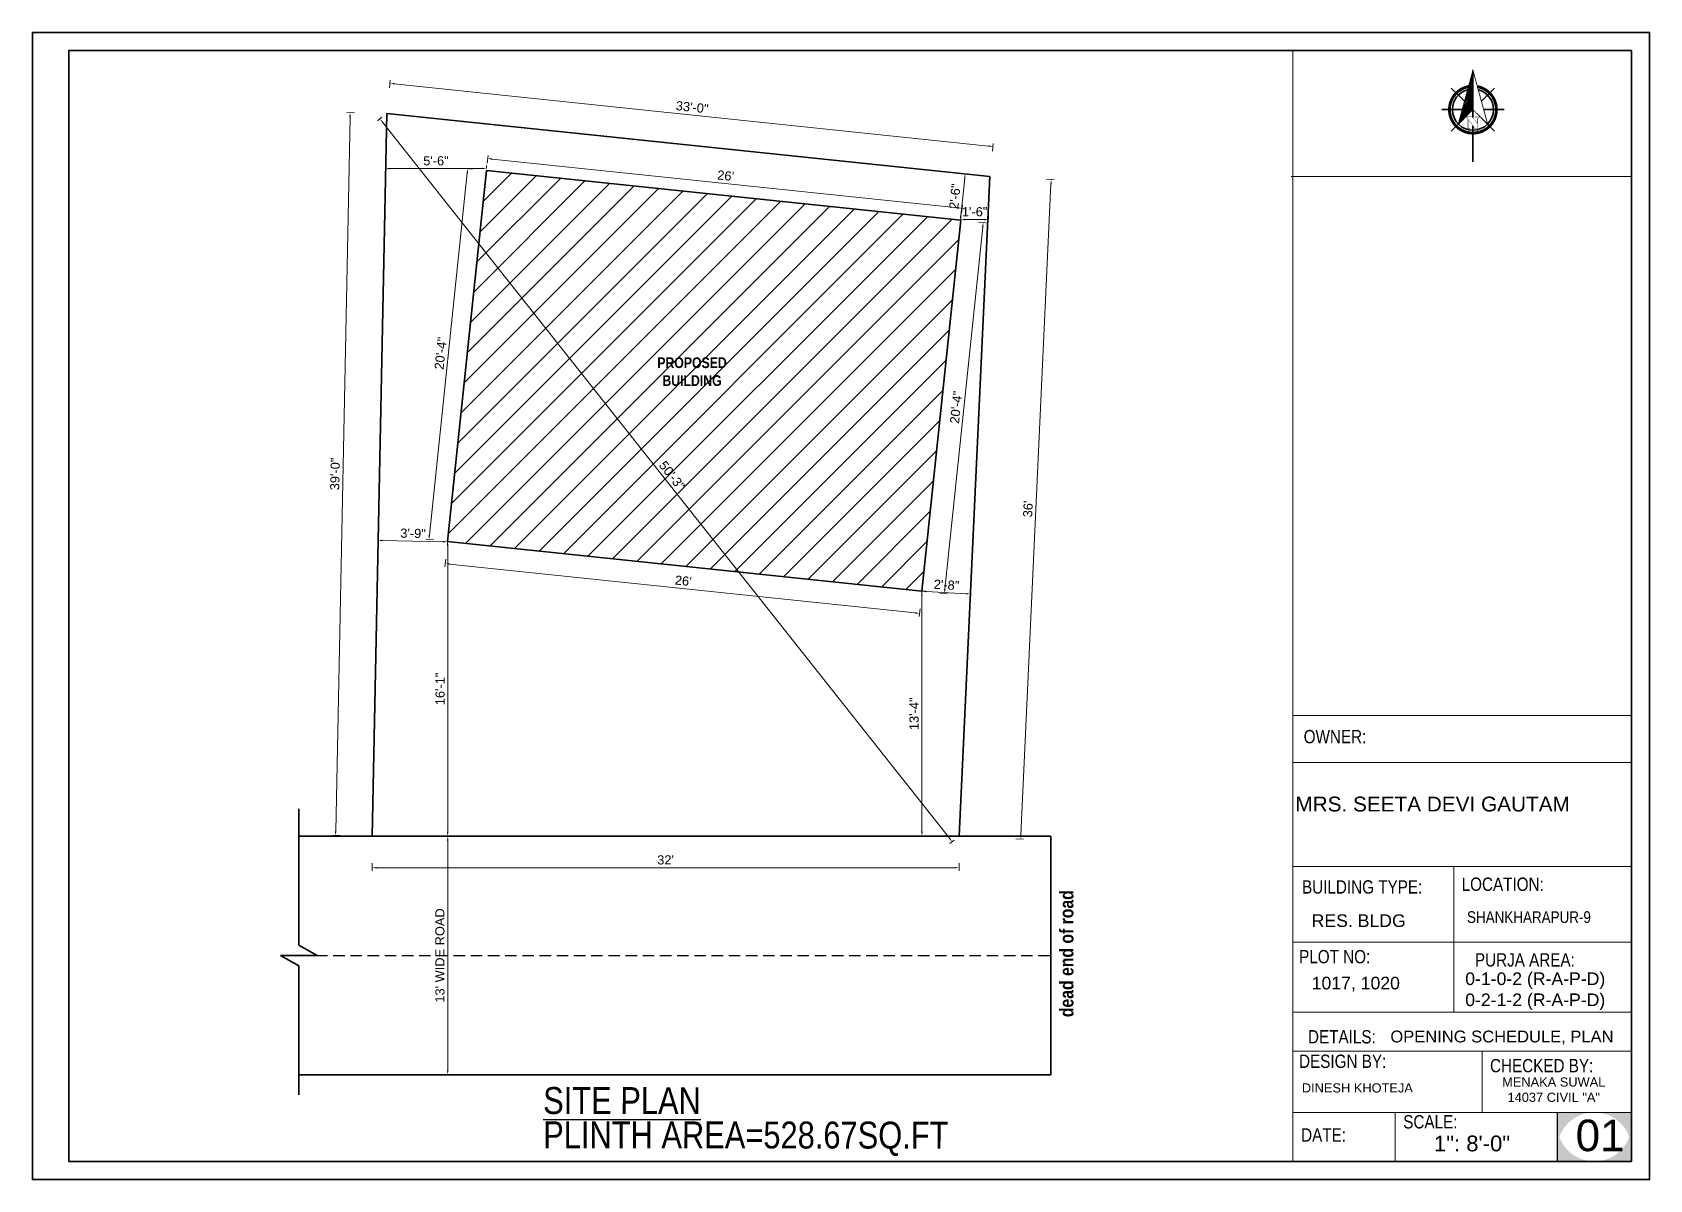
# Model space of a CAD drawing. Header units: inches. Extents: x 94889 to 364662, y -10661 to -3947.
# Drawn here: x 95006 to 96064, y -7933 to -7182 of the extents above; entities that cross this region are included whole.
import ezdxf

# ---------------------------------------------------------------- set-up
doc = ezdxf.new("R2010")
doc.units = ezdxf.units.IN
doc.header["$LTSCALE"] = 2
doc.header["$MEASUREMENT"] = 0
doc.header["$PDMODE"] = 34
doc.linetypes.add('DASHED2', pattern=[0.375, 0.25, -0.125])
doc.layers.get('0').update_dxf_attribs({"linetype": 'CONTINUOUS'})
doc.layers.get('DEFPOINTS').update_dxf_attribs({"color": 141, "linetype": 'CONTINUOUS'})
for name, color, linetype, lineweight in [('DIMENTION', 140, 'CONTINUOUS', 0), ('door', 20, 'CONTINUOUS', 35), ('Rebars', 1, 'CONTINUOUS', 13), ('Siteplan', 7, 'CONTINUOUS', 30), ('steps', 253, 'CONTINUOUS', 20), ('TEXT', 181, 'CONTINUOUS', 25), ('WALL - A', 1, 'CONTINUOUS', 40)]:
    doc.layers.add(name, color=color, linetype=linetype, lineweight=lineweight)
doc.layers.add('Normal Wall', color=7, linetype='CONTINUOUS', lineweight=35, true_color=0xffaf89)
doc.layers.add('Rear Wall', color=7, linetype='CONTINUOUS', lineweight=20, true_color=0xd4e480)
doc.layers.add('plan wall', color=7, linetype='CONTINUOUS')
doc.styles.add('Lettring Text', font='arial.ttf')
doc.styles.get("Standard").update_dxf_attribs({"font": 'ARIALN.TTF'})
doc.styles.add('SwissBT', font='swiss.ttf', dxfattribs={"height": 12})
doc.dimstyles.new('Copy of Standard', dxfattribs={"dimtxt": 6, "dimasz": 2.875, "dimexe": 2, "dimexo": 4, "dimgap": 2, "dimtad": 1, "dimdec": 0, "dimrnd": 1, "dimzin": 0, "dimdsep": 46, "dimlunit": 4, "dimtxsty": 'Lettring Text', "dimcen": 0.1, "dimclrd": 7, "dimclre": 7, "dimclrt": 7, "dimazin": 0, "dimtfac": 0.645, "dimtdec": 0, "dimtmove": 1, "dimatfit": 0, "dimfxl": 3, "dimfxlon": 1, "dimtfillclr": 256, "dimtolj": 1, "dimtzin": 0, "dimlwd": -1, "dimlwe": -1, "dimarcsym": 2})

msp = doc.modelspace()

# ---------------------------------------------------------------- texts
at = {"color": 0}
for s, p in [('OWNER:', (95837.84, -7647.28)), ('LOCATION:', (95941.18, -7743.82))]:
    msp.add_text(s, height=8.704, dxfattribs=at).set_placement(p)
at = {"layer": 'plan wall', "ltscale": 3, "char_height": 17.6118, "attachment_point": 7, "rotation": 359.9411}
for s, insert in [('{\\LSITE PLAN}', (95340.33, -7890.03)), ('PLINTH AREA=528.67SQ.FT', (95340.33, -7917.02))]:
    msp.add_mtext(s, dxfattribs=dict(at, insert=insert))
at = {"layer": 'steps', "color": 7, "ltscale": 0.3, "insert": (95437.7, -7394.83), "char_height": 7, "width": 55.268, "attachment_point": 2}
msp.add_mtext('{\\fTechnic|b1|i0|c2|p2;PROPOSED BUILDING}', dxfattribs=at)
at = {"layer": 'TEXT', "color": 0}
for s, height, p in [('OWNER:', 8.704, (95837.84, -7647.28)), ('LOCATION:', 8.704, (95941.18, -7743.82)), ('CHECKED BY:', 8.7044, (95959.74, -7862.52)), ('CHECKED BY:', 8.7044, (95959.74, -7862.52)), ('SCALE:', 8.704, (95902.97, -7899.25)), ('SCALE:', 8.704, (95902.97, -7899.25))]:
    msp.add_text(s, height=height, dxfattribs=at).set_placement(p)
at = {"layer": 'TEXT', "color": 0, "linetype": 'ByBlock', "style": 'SwissBT'}
for s, insert, char_height, width, attachment_point in [('MRS. SEETA DEVI GAUTAM', (95922.18, -7682.18), 9.72, 217.5111, 2), ('OPENING SCHEDULE, PLAN', (95894.56, -7835.24), 7.7396, 268.5322, 1), ('DINESH KHOTEJA', (95836.63, -7869.73), 6, 201.5276, 1), ('MENAKA SUWAL\\P14037 CIVIL "A"', (96001.43, -7865.86), 6, 88.5492, 2)]:
    msp.add_mtext(s, dxfattribs=dict(at, insert=insert, char_height=char_height, width=width, attachment_point=attachment_point))
at = {"layer": 'TEXT', "insert": (95678.2, -7784.93), "char_height": 9, "attachment_point": 2, "rotation": 90}
msp.add_mtext('{\\fTechnic|b1|i0|c2|p2;dead end of road}', dxfattribs=at)
at = {"layer": 'TEXT', "color": 0, "attachment_point": 1}
for s, insert, char_height, width in [('BUILDING TYPE:', (95836.76, -7736.91), 8.7044, 148.5551), ('BUILDING TYPE:', (95836.76, -7736.91), 8.7044, 148.5551), ('PLOT NO: ', (95834.86, -7782.51), 8.704, 138.0271), ('PLOT NO: ', (95834.86, -7782.51), 8.704, 138.0271), ('PURJA AREA:', (95949.87, -7784.62), 8.7044, 197.5821), ('PURJA AREA:', (95949.87, -7784.62), 8.7044, 197.5821), ('DETAILS: ', (95840.67, -7834.9), 8.704, 138.0271), ('DESIGN BY:', (95834.82, -7850.95), 8.704, 138.0271), ('DESIGN BY:', (95834.82, -7850.95), 8.704, 138.0271), ('DATE:', (95836.17, -7899.19), 8.704, 34.8177)]:
    msp.add_mtext(s, dxfattribs=dict(at, insert=insert, char_height=char_height, width=width))
at = {"layer": 'TEXT', "color": 0, "style": 'SwissBT'}
for s, insert, char_height, width, attachment_point in [('RES. BLDG', (95843.07, -7759.2), 8.256, 163.2142, 1), ('RES. BLDG', (95843.07, -7759.2), 8.256, 163.2142, 1), ('0-1-0-2 (R-A-P-D)\\P0-2-1-2 (R-A-P-D)', (95989.33, -7797.19), 8.2555, 163.2142, 2), ('1017, 1020', (95843.07, -7800.02), 8.256, 163.2142, 1), ('01', (96015.74, -7893.48), 20.639, 20.1585, 1)]:
    msp.add_mtext(s, dxfattribs=dict(at, insert=insert, char_height=char_height, width=width, attachment_point=attachment_point))
at = {"layer": 'TEXT', "color": 0, "linetype": 'ByBlock', "insert": (95944.71, -7757.17), "char_height": 7.6711, "attachment_point": 1}
msp.add_mtext_dynamic_manual_height_columns('SHANKHARAPUR-9', width=381.0351, gutter_width=1.53, heights=[0], dxfattribs=at)
at = {"layer": 'TEXT', "color": 0, "ltscale": 0.5, "insert": (95923.06, -7903.89), "char_height": 10.319, "width": 127.5344, "attachment_point": 1, "style": 'SwissBT'}
msp.add_mtext('1": 8\'-0"', dxfattribs=at)
msp.add_mtext('1": 8\'-0"', dxfattribs=at)

# ---------------------------------------------------------------- blocks, each defined once
blk = doc.blocks.new('*X29')
at = {"color": 0}
for p, q in [((145.96, -414.6), (147.62, -412.94)), ((146.16, -413.87), (147.62, -412.41)), ((146.36, -413.14), (147.62, -411.88)), ((146.55, -412.41), (147.62, -411.35)), ((146.75, -411.68), (147.62, -410.82)), ((146.95, -410.95), (147.62, -410.29)), ((147.15, -410.22), (147.62, -409.76)), ((147.35, -409.49), (147.62, -409.23)), ((147.55, -408.76), (147.62, -408.7)), ((143.76, -422.63), (147.62, -418.77)), ((143.96, -421.9), (147.62, -418.24)), ((144.16, -421.17), (147.62, -417.71)), ((144.36, -420.44), (147.62, -417.18)), ((144.56, -419.71), (147.62, -416.65)), ((144.76, -418.98), (147.62, -416.12)), ((144.96, -418.25), (147.62, -415.59)), ((145.16, -417.52), (147.62, -415.06)), ((145.36, -416.79), (147.62, -414.53)), ((145.56, -416.06), (147.62, -414)), ((145.76, -415.33), (147.62, -413.47)), ((142.76, -426.28), (147.62, -421.42)), ((142.96, -425.55), (147.62, -420.89)), ((143.16, -424.82), (147.62, -420.36)), ((143.36, -424.09), (147.62, -419.83)), ((143.56, -423.36), (147.62, -419.3))]:
    blk.add_line(p, q, dxfattribs=at)
blk = doc.blocks.new('NORTH_15')
for p, q in [((-2.87, 2.87), (-7.37, 7.37)), ((0, 3.66), (0, 10.62)), ((2.87, 2.87), (7.37, 7.37)), ((-13.37, 0), (2.72, 0)), ((5.49, 0), (17.83, 0)), ((-2.87, -2.87), (-7.37, -7.37)), ((0, -3.66), (0, -10.62)), ((2.87, -2.87), (7.37, -7.37))]:
    blk.add_line(p, q)
at = {"const_width": 1}
for points in [[(0, -8, 1), (0, 8, 0.359415), (-7.86, 1.52, 1)], [(-7.86, -1.52, 0.359415), (0, -8, 1)]]:
    blk.add_lwpolyline(points, format="xyb", dxfattribs=at)
for points, const_width in [([(4.96, -5.01), (-13.37, 0), (4.9, 5), (0, 0), (4.96, -5.01)], 0.3), ([(5.93, -1.55), (6, -1.55), (6.07, -1.54), (6.13, -1.53), (6.17, -1.52), (6.22, -1.51), (6.26, -1.49), (6.28, -1.47), (6.3, -1.45), (6.32, -1.42), (6.33, -1.39), (6.35, -1.34), (6.36, -1.29), (6.37, -1.23), (6.38, -1.16), (6.38, -1.08), (6.38, -1), (6.54, -1), (6.54, -2.34), (6.38, -2.34), (6.38, -2.3), (6.38, -2.23), (6.38, -2.16), (6.37, -2.09), (6.36, -2.04), (6.35, -1.99), (6.33, -1.95), (6.32, -1.91), (6.3, -1.88), (6.28, -1.86), (6.26, -1.83), (6.22, -1.81), (6.18, -1.8), (6.13, -1.78), (6.07, -1.77), (6.01, -1.76), (5.95, -1.76), (2.66, -1.76), (2.66, -2.34), (2.5, -2.34), (2.5, -0.16), (4.71, 1.44), (3.14, 1.44), (3.07, 1.44), (3, 1.43), (2.94, 1.42), (2.89, 1.41), (2.85, 1.4), (2.81, 1.38), (2.78, 1.36), (2.76, 1.34), (2.74, 1.31), (2.72, 1.27), (2.7, 1.22), (2.69, 1.17), (2.68, 1.11), (2.67, 1.04), (2.66, 0.97), (2.66, 0.89), (2.66, 0.87), (2.5, 0.87), (2.5, 2.21), (2.66, 2.21), (2.66, 2.17), (2.66, 2.09), (2.67, 2.03), (2.68, 1.97), (2.69, 1.91), (2.7, 1.86), (2.71, 1.82), (2.73, 1.78), (2.75, 1.76), (2.77, 1.74), (2.8, 1.72), (2.85, 1.7), (2.89, 1.68), (2.94, 1.67), (3, 1.66), (3.07, 1.66), (3.14, 1.66), (6.54, 1.66), (6.54, 0.75), (3.33, -1.55), (5.93, -1.55), (5.93, -1.55)], 0.1)]:
    blk.add_lwpolyline(points, dxfattribs=dict(const_width=const_width))
for start, end in [(90, 164.973), (270, 90), (195.027, 270)]:
    blk.add_arc((0, 0), 7, start, end)
at = {"rotation": 90}
blk.add_blockref('*X29', (-421.89, -147.62), dxfattribs=at)
blk = doc.blocks.new('A$C0BDB7EE9')
at = {"layer": 'Siteplan', "xscale": 2.999999999999779, "yscale": 2.999999999999779, "zscale": 2.999999999999779, "rotation": 247.8612575918487}
blk.add_blockref('NORTH_15', (20.2, 49.5), dxfattribs=at)
blk = doc.blocks.new('A$C327B4BBD')
at = {"layer": 'DIMENTION', "ltscale": 0.3, "xscale": 1.171875000000082, "yscale": 1.171875000000082, "zscale": 1.171875000000082, "rotation": 112.1387424081494}
blk.add_blockref('A$C0BDB7EE9', (16.1, 0), dxfattribs=at)
blk = doc.blocks.new('*D41')
at = {"layer": 'DEFPOINTS', "color": 0, "ltscale": 0.5, "transparency": 16777216}
for p in [(95303.2, -7272.6), (95265.6, -7514), (95277.8, -7515.3)]:
    blk.add_point(p, dxfattribs=at)
at = {"layer": 'steps', "color": 7, "ltscale": 0.5, "transparency": 16777216}
for p, q in [((95290.7, -7274.2), (95265.9, -7511.2)), ((95294, -7271.7), (95289, -7271.2)), ((95268.6, -7514.3), (95263.6, -7513.8))]:
    blk.add_line(p, q, dxfattribs=at)
for points in [[(95290.2, -7274.2), (95291.2, -7274.3), (95291, -7271.4)], [(95265.4, -7511.1), (95266.4, -7511.2), (95265.6, -7514)]]:
    blk.add_solid(points, dxfattribs=at)
at = {"layer": 'steps', "color": 7, "ltscale": 0.5, "transparency": 16777216, "insert": (95273.3, -7392.2), "char_height": 6, "attachment_point": 5, "rotation": 84.0162, "style": 'Lettring Text'}
blk.add_mtext('\\A1;20\'-4"', dxfattribs=at)
blk = doc.blocks.new('*D42')
at = {"layer": 'DEFPOINTS', "color": 0, "ltscale": 0.5, "transparency": 16777216}
for p in [(95304.1, -7264.8), (95303.2, -7272.6), (95613.5, -7305.2)]:
    blk.add_point(p, dxfattribs=at)
at = {"layer": 'steps', "color": 7, "ltscale": 0.5, "transparency": 16777216}
for p, q in [((95303.8, -7267.8), (95304.3, -7262.8)), ((95611.5, -7297), (95306.9, -7265.1)), ((95614.1, -7300.3), (95614.6, -7295.3))]:
    blk.add_line(p, q, dxfattribs=at)
for points in [[(95307, -7264.6), (95306.9, -7265.6), (95304.1, -7264.8)], [(95611.6, -7296.5), (95611.5, -7297.5), (95614.4, -7297.3)]]:
    blk.add_solid(points, dxfattribs=at)
at = {"layer": 'steps', "color": 7, "ltscale": 0.5, "transparency": 16777216, "insert": (95459.7, -7276), "char_height": 6, "attachment_point": 5, "rotation": 354.0162, "style": 'Lettring Text'}
blk.add_mtext("\\A1;26'", dxfattribs=at)
blk = doc.blocks.new('*D43')
at = {"layer": 'DEFPOINTS', "color": 0, "ltscale": 0.5, "transparency": 16777216}
for p in [(95613.5, -7305.2), (95628.2, -7306.7), (95588.1, -7547.8)]:
    blk.add_point(p, dxfattribs=at)
at = {"layer": 'steps', "color": 7, "ltscale": 0.5, "transparency": 16777216}
for p, q in [((95603.1, -7546.5), (95627.9, -7309.6)), ((95625.2, -7306.4), (95630.2, -7306.9)), ((95599.8, -7549.1), (95604.8, -7549.6))]:
    blk.add_line(p, q, dxfattribs=at)
for points in [[(95627.4, -7309.5), (95628.4, -7309.6), (95628.2, -7306.7)], [(95602.6, -7546.5), (95603.6, -7546.6), (95602.8, -7549.4)]]:
    blk.add_solid(points, dxfattribs=at)
at = {"layer": 'steps', "color": 7, "ltscale": 0.5, "transparency": 16777216, "insert": (95610.5, -7427.5), "char_height": 6, "attachment_point": 5, "rotation": 84.0162, "style": 'Lettring Text'}
blk.add_mtext('\\A1;20\'-4"', dxfattribs=at)
blk = doc.blocks.new('*D44')
at = {"layer": 'DEFPOINTS', "color": 0, "ltscale": 0.5, "transparency": 16777216}
for p in [(95277.8, -7515.3), (95588.1, -7547.8), (95586.6, -7562.3)]:
    blk.add_point(p, dxfattribs=at)
at = {"layer": 'steps', "color": 7, "ltscale": 0.5, "transparency": 16777216}
for p, q in [((95276.6, -7526.8), (95276.1, -7531.8)), ((95279.1, -7530.1), (95583.7, -7562)), ((95586.9, -7559.3), (95586.4, -7564.3))]:
    blk.add_line(p, q, dxfattribs=at)
for points in [[(95279.2, -7529.6), (95279.1, -7530.5), (95276.3, -7529.8)], [(95583.8, -7561.5), (95583.7, -7562.5), (95586.6, -7562.3)]]:
    blk.add_solid(points, dxfattribs=at)
at = {"layer": 'steps', "color": 7, "ltscale": 0.5, "transparency": 16777216, "insert": (95432, -7541), "char_height": 6, "attachment_point": 5, "rotation": 354.0162, "style": 'Lettring Text'}
blk.add_mtext("\\A1;26'", dxfattribs=at)
blk = doc.blocks.new('*D45')
at = {"layer": 'DEFPOINTS', "color": 0, "ltscale": 0.5, "transparency": 16777216}
for p in [(95632.5, -7276.6), (95672.7, -7278.4), (95612.4, -7708.1)]:
    blk.add_point(p, dxfattribs=at)
at = {"layer": 'steps', "color": 7, "ltscale": 0.5, "transparency": 16777216}
for p, q in [((95669.7, -7278.3), (95674.7, -7278.5)), ((95652.7, -7707.1), (95672.5, -7281.3)), ((95649.5, -7709.9), (95654.5, -7710.1))]:
    blk.add_line(p, q, dxfattribs=at)
for points in [[(95672.1, -7281.3), (95673, -7281.3), (95672.7, -7278.4)], [(95652.2, -7707.1), (95653.1, -7707.1), (95652.5, -7710)]]:
    blk.add_solid(points, dxfattribs=at)
at = {"layer": 'steps', "color": 7, "ltscale": 0.5, "transparency": 16777216, "insert": (95657.5, -7494), "char_height": 6, "attachment_point": 5, "rotation": 87.3288, "style": 'Lettring Text'}
blk.add_mtext("\\A1;36'", dxfattribs=at)
blk = doc.blocks.new('*D46')
at = {"layer": 'DEFPOINTS', "color": 0, "ltscale": 0.5, "transparency": 16777216}
for p in [(95214, -7234.7), (95238, -7235.2), (95228.5, -7708.1)]:
    blk.add_point(p, dxfattribs=at)
at = {"layer": 'steps', "color": 7, "ltscale": 0.5, "transparency": 16777216}
for p, q in [((95217, -7234.8), (95212, -7234.7)), ((95204.6, -7704.8), (95214, -7237.6)), ((95207.5, -7707.7), (95202.5, -7707.6))]:
    blk.add_line(p, q, dxfattribs=at)
for points in [[(95213.5, -7237.6), (95214.5, -7237.6), (95214, -7234.7)], [(95204.1, -7704.8), (95205.1, -7704.8), (95204.5, -7707.6)]]:
    blk.add_solid(points, dxfattribs=at)
at = {"layer": 'steps', "color": 7, "ltscale": 0.5, "transparency": 16777216, "insert": (95204.2, -7471.1), "char_height": 6, "attachment_point": 5, "rotation": 88.8499, "style": 'Lettring Text'}
blk.add_mtext('\\A1;39\'-0"', dxfattribs=at)
blk = doc.blocks.new('*D47')
at = {"layer": 'DEFPOINTS', "color": 0, "ltscale": 0.5, "transparency": 16777216}
for p in [(95240, -7215.6), (95238, -7235.2), (95632.5, -7276.6)]:
    blk.add_point(p, dxfattribs=at)
at = {"layer": 'steps', "color": 7, "ltscale": 0.5, "transparency": 16777216}
for p, q in [((95239.7, -7218.5), (95240.2, -7213.6)), ((95631.7, -7256.6), (95242.9, -7215.9)), ((95634.2, -7259.9), (95634.8, -7254.9))]:
    blk.add_line(p, q, dxfattribs=at)
for points in [[(95242.9, -7215.4), (95242.8, -7216.3), (95240, -7215.6)], [(95631.8, -7256.1), (95631.7, -7257.1), (95634.6, -7256.9)]]:
    blk.add_solid(points, dxfattribs=at)
at = {"layer": 'steps', "color": 7, "ltscale": 0.5, "transparency": 16777216, "insert": (95437.8, -7231.2), "char_height": 6, "attachment_point": 5, "rotation": 354.0162, "style": 'Lettring Text'}
blk.add_mtext('\\A1;33\'-0"', dxfattribs=at)
blk = doc.blocks.new('*D48')
at = {"layer": 'DEFPOINTS', "color": 0, "ltscale": 0.5, "transparency": 16777216}
for p in [(95228.5, -7708.1), (95612.4, -7708.1), (95612.4, -7728.7)]:
    blk.add_point(p, dxfattribs=at)
at = {"layer": 'steps', "color": 7, "ltscale": 0.5, "transparency": 16777216}
for p, q in [((95228.5, -7725.7), (95228.5, -7730.7)), ((95231.4, -7728.7), (95609.5, -7728.7)), ((95612.4, -7725.7), (95612.4, -7730.7))]:
    blk.add_line(p, q, dxfattribs=at)
for points in [[(95231.4, -7728.2), (95231.4, -7729.2), (95228.5, -7728.7)], [(95609.5, -7728.2), (95609.5, -7729.2), (95612.4, -7728.7)]]:
    blk.add_solid(points, dxfattribs=at)
at = {"layer": 'steps', "color": 7, "ltscale": 0.5, "transparency": 16777216, "insert": (95420.4, -7723.6), "char_height": 6, "attachment_point": 5, "style": 'Lettring Text'}
blk.add_mtext("\\A1;32'", dxfattribs=at)
blk = doc.blocks.new('*D49')
at = {"layer": 'DEFPOINTS', "color": 0, "ltscale": 0.5, "transparency": 16777216}
for p in [(95238, -7235.2), (95233.5, -7238.8), (95612.4, -7708.1)]:
    blk.add_point(p, dxfattribs=at)
at = {"layer": 'steps', "color": 7, "ltscale": 0.5, "transparency": 16777216}
for p, q in [((95234.8, -7237.7), (95231.9, -7240)), ((95606.1, -7709.4), (95235.3, -7241)), ((95609.2, -7710.6), (95606.3, -7712.9))]:
    blk.add_line(p, q, dxfattribs=at)
for points in [[(95235.6, -7240.7), (95234.9, -7241.3), (95233.5, -7238.8)], [(95606.5, -7709.1), (95605.7, -7709.7), (95607.9, -7711.7)]]:
    blk.add_solid(points, dxfattribs=at)
at = {"layer": 'steps', "color": 7, "ltscale": 0.5, "transparency": 16777216, "insert": (95424.6, -7472.1), "char_height": 6, "attachment_point": 5, "rotation": 308.368, "style": 'Lettring Text'}
blk.add_mtext('\\A1;50\'-3"', dxfattribs=at)
blk = doc.blocks.new('*D35')
at = {"layer": 'DEFPOINTS', "color": 0, "ltscale": 0.5, "transparency": 16777216}
for p in [(95448.5, -7708.1), (95277.9, -7864.1), (95448.5, -7864.1)]:
    blk.add_point(p, dxfattribs=at)
at = {"layer": 'steps', "color": 7, "ltscale": 0.5, "transparency": 16777216}
for p, q in [((95280.9, -7708.1), (95275.9, -7708.1)), ((95277.9, -7711), (95277.9, -7861.2)), ((95280.9, -7864.1), (95275.9, -7864.1))]:
    blk.add_line(p, q, dxfattribs=at)
for points in [[(95277.4, -7711), (95278.4, -7711), (95277.9, -7708.1)], [(95277.4, -7861.2), (95278.4, -7861.2), (95277.9, -7864.1)]]:
    blk.add_solid(points, dxfattribs=at)
at = {"layer": 'steps', "color": 7, "ltscale": 0.5, "transparency": 16777216, "insert": (95272.8, -7786.1), "char_height": 6, "attachment_point": 5, "rotation": 90, "style": 'Lettring Text'}
blk.add_mtext("\\A1;13' WIDE ROAD", dxfattribs=at)
blk = doc.blocks.new('*D38')
at = {"layer": 'DEFPOINTS', "color": 0, "ltscale": 0.5, "transparency": 16777216}
for p in [(95277.8, -7515.3), (95277.8, -7708.1), (95277.9, -7708.1)]:
    blk.add_point(p, dxfattribs=at)
at = {"layer": 'steps', "color": 7, "ltscale": 0.5, "transparency": 16777216}
for p, q in [((95277.9, -7515.3), (95279.9, -7515.3)), ((95277.9, -7518.2), (95277.9, -7705.2)), ((95277.9, -7708.1), (95279.9, -7708.1))]:
    blk.add_line(p, q, dxfattribs=at)
for points in [[(95277.4, -7518.2), (95278.4, -7518.2), (95277.9, -7515.3)], [(95277.4, -7705.2), (95278.4, -7705.2), (95277.9, -7708.1)]]:
    blk.add_solid(points, dxfattribs=at)
at = {"layer": 'steps', "color": 7, "ltscale": 0.5, "transparency": 16777216, "insert": (95272.9, -7611.7), "char_height": 6, "attachment_point": 5, "rotation": 90, "style": 'Lettring Text'}
blk.add_mtext('\\A1;16\'-1"', dxfattribs=at)
blk = doc.blocks.new('*D39')
at = {"layer": 'DEFPOINTS', "color": 0, "ltscale": 0.5, "transparency": 16777216}
for p in [(95588.1, -7547.8), (95588.1, -7708.1), (95588.1, -7708.1)]:
    blk.add_point(p, dxfattribs=at)
at = {"layer": 'steps', "color": 7, "ltscale": 0.5, "transparency": 16777216}
for p, q in [((95588.1, -7547.8), (95590.1, -7547.8)), ((95588.1, -7550.7), (95588.1, -7705.2)), ((95588.1, -7708.1), (95590.1, -7708.1))]:
    blk.add_line(p, q, dxfattribs=at)
for points in [[(95587.6, -7550.7), (95588.6, -7550.7), (95588.1, -7547.8)], [(95587.6, -7705.2), (95588.6, -7705.2), (95588.1, -7708.1)]]:
    blk.add_solid(points, dxfattribs=at)
at = {"layer": 'steps', "color": 7, "ltscale": 0.5, "transparency": 16777216, "insert": (95583, -7628), "char_height": 6, "attachment_point": 5, "rotation": 90, "style": 'Lettring Text'}
blk.add_mtext('\\A1;13\'-4"', dxfattribs=at)
blk = doc.blocks.new('*D40')
at = {"layer": 'DEFPOINTS', "color": 0, "ltscale": 0.5, "transparency": 16777216}
for p in [(95237.3, -7271.3), (95237.3, -7271.3), (95303.2, -7272.6)]:
    blk.add_point(p, dxfattribs=at)
at = {"layer": 'steps', "color": 7, "ltscale": 0.5, "transparency": 16777216}
for p, q in [((95237.3, -7271.3), (95237.3, -7269.3)), ((95300.4, -7271.3), (95240.1, -7271.3)), ((95303.2, -7271.3), (95303.2, -7269.3))]:
    blk.add_line(p, q, dxfattribs=at)
for points in [[(95240.1, -7270.8), (95240.1, -7271.8), (95237.3, -7271.3)], [(95300.4, -7270.8), (95300.4, -7271.8), (95303.2, -7271.3)]]:
    blk.add_solid(points, dxfattribs=at)
at = {"layer": 'steps', "color": 7, "ltscale": 0.5, "transparency": 16777216, "insert": (95270.2, -7266.3), "char_height": 6, "attachment_point": 5, "style": 'Lettring Text'}
blk.add_mtext('\\A1;5\'-6"', dxfattribs=at)
blk = doc.blocks.new('*D36')
at = {"layer": 'DEFPOINTS', "color": 0, "ltscale": 0.5, "transparency": 16777216}
for p in [(95588.1, -7547.8), (95619.8, -7549.6), (95619.8, -7549.6)]:
    blk.add_point(p, dxfattribs=at)
at = {"layer": 'steps', "color": 7, "ltscale": 0.5, "transparency": 16777216}
for p, q in [((95588.1, -7547.8), (95588, -7549.8)), ((95591, -7548), (95616.9, -7549.5)), ((95619.8, -7549.6), (95619.6, -7551.6))]:
    blk.add_line(p, q, dxfattribs=at)
for points in [[(95591, -7547.5), (95590.9, -7548.5), (95588.1, -7547.8)], [(95616.9, -7549), (95616.9, -7549.9), (95619.8, -7549.6)]]:
    blk.add_solid(points, dxfattribs=at)
at = {"layer": 'steps', "color": 7, "ltscale": 0.5, "transparency": 16777216, "insert": (95604.2, -7543.7), "char_height": 6, "attachment_point": 5, "rotation": 356.7868, "style": 'Lettring Text'}
blk.add_mtext('\\A1;2\'-8"', dxfattribs=at)
blk = doc.blocks.new('*D37')
at = {"layer": 'DEFPOINTS', "color": 0, "ltscale": 0.5, "transparency": 16777216}
for p in [(95232.4, -7514.4), (95232.4, -7514.6), (95277.8, -7515.3)]:
    blk.add_point(p, dxfattribs=at)
at = {"layer": 'steps', "color": 7, "ltscale": 0.5, "transparency": 16777216}
for p, q in [((95232.4, -7514.6), (95232.3, -7516.6)), ((95274.9, -7515.4), (95235.2, -7514.6)), ((95277.8, -7515.5), (95277.8, -7517.5))]:
    blk.add_line(p, q, dxfattribs=at)
for points in [[(95235.3, -7514.1), (95235.2, -7515.1), (95232.4, -7514.6)], [(95274.9, -7514.9), (95274.9, -7515.9), (95277.8, -7515.5)]]:
    blk.add_solid(points, dxfattribs=at)
at = {"layer": 'steps', "color": 7, "ltscale": 0.5, "transparency": 16777216, "insert": (95255.2, -7510), "char_height": 6, "attachment_point": 5, "rotation": 358.8499, "style": 'Lettring Text'}
blk.add_mtext('\\A1;3\'-9"', dxfattribs=at)
blk = doc.blocks.new('*D91')
at = {"layer": 'DEFPOINTS', "color": 0, "ltscale": 0.5, "transparency": 16777216}
for p in [(95613.5, -7305.2), (95631.7, -7304.7), (95631.7, -7305.7)]:
    blk.add_point(p, dxfattribs=at)
at = {"layer": 'steps', "color": 7, "ltscale": 0.5, "transparency": 16777216}
for p, q in [((95613.5, -7304.7), (95613.5, -7302.7)), ((95616.4, -7304.7), (95628.8, -7304.7)), ((95631.7, -7304.7), (95631.7, -7302.7))]:
    blk.add_line(p, q, dxfattribs=at)
for points in [[(95616.4, -7304.2), (95616.4, -7305.2), (95613.5, -7304.7)], [(95628.8, -7304.2), (95628.8, -7305.2), (95631.7, -7304.7)]]:
    blk.add_solid(points, dxfattribs=at)
at = {"layer": 'steps', "color": 7, "ltscale": 0.5, "transparency": 16777216, "insert": (95622.6, -7299.6), "char_height": 6, "attachment_point": 5, "style": 'Lettring Text'}
blk.add_mtext('\\A1;1\'-6"', dxfattribs=at)
blk = doc.blocks.new('*D92')
at = {"layer": 'DEFPOINTS', "color": 0, "ltscale": 0.5, "transparency": 16777216}
for p in [(95616.4, -7274.9), (95616.7, -7274.9), (95613.5, -7305.2)]:
    blk.add_point(p, dxfattribs=at)
at = {"layer": 'steps', "color": 7, "ltscale": 0.5, "transparency": 16777216}
for p, q in [((95613.5, -7302.3), (95616.1, -7277.7)), ((95616.4, -7274.9), (95614.4, -7274.7)), ((95613.2, -7305.1), (95611.2, -7304.9))]:
    blk.add_line(p, q, dxfattribs=at)
for points in [[(95615.6, -7277.7), (95616.5, -7277.8), (95616.4, -7274.9)], [(95613, -7302.2), (95614, -7302.3), (95613.2, -7305.1)]]:
    blk.add_solid(points, dxfattribs=at)
at = {"layer": 'steps', "color": 7, "ltscale": 0.5, "transparency": 16777216, "insert": (95609.7, -7289.5), "char_height": 6, "attachment_point": 5, "rotation": 84.0162, "style": 'Lettring Text'}
blk.add_mtext('\\A1;2\'-6"', dxfattribs=at)

# ---------------------------------------------------------------- dimensions: what is measured, and where the dimension line sits
at = {"layer": 'steps', "ltscale": 0.5}
for p1, distance, text, picture, middle in [((95632.5, -7276.57), -19.77, '33\'-0"', '*D47', (95437.83, -7231.19)), ((95228.48, -7708.12), 23.95, '39\'-0"', '*D46', (95204.23, -7471.09))]:
    dim = msp.add_aligned_dim(p1=p1, p2=(95237.98, -7235.22), distance=distance, text=text, dimstyle='Copy of Standard', dxfattribs=at)
    dim.commit()
    dim.dimension.update_dxf_attribs({"geometry": picture, "text_midpoint": middle})
for p1, p2, distance, picture, middle in [((95612.37, -7708.12), (95237.98, -7235.22), 5.73, '*D49', (95424.65, -7472.08)), ((95613.54, -7305.17), (95303.24, -7272.64), -7.91, '*D42', (95459.74, -7276)), ((95303.24, -7272.64), (95277.8, -7515.31), -12.29, '*D41', (95273.26, -7392.17)), ((95613.54, -7305.17), (95616.71, -7274.92), 0.36, '*D92', (95609.73, -7289.48)), ((95612.37, -7708.12), (95632.5, -7276.57), -40.21, '*D45', (95657.54, -7493.98)), ((95588.1, -7547.84), (95613.54, -7305.17), -14.76, '*D43', (95610.47, -7427.51)), ((95277.8, -7515.31), (95232.37, -7514.4), 0.17, '*D37', (95255.19, -7509.96)), ((95277.8, -7515.31), (95588.1, -7547.84), -14.54, '*D44', (95431.97, -7541)), ((95588.1, -7547.84), (95619.76, -7549.62), 0, '*D36', (95604.22, -7543.67))]:
    dim = msp.add_aligned_dim(p1=p1, p2=p2, distance=distance, dimstyle='Copy of Standard', dxfattribs=at)
    dim.commit()
    dim.dimension.update_dxf_attribs({"geometry": picture, "text_midpoint": middle})
for base, p1, p2, picture, middle in [((95237.25, -7271.32), (95303.24, -7272.64), (95237.25, -7271.32), '*D40', (95270.25, -7266.25)), ((95612.37, -7728.68), (95228.48, -7708.12), (95612.37, -7708.12), '*D48', (95420.43, -7723.61))]:
    dim = msp.add_linear_dim(base=base, p1=p1, p2=p2, dimstyle='Copy of Standard', dxfattribs=at)
    dim.commit()
    dim.dimension.update_dxf_attribs({"geometry": picture, "text_midpoint": middle})
dim = msp.add_linear_dim(base=(95631.71, -7304.7), p1=(95613.54, -7305.17), p2=(95631.71, -7305.67), dimstyle='Copy of Standard', dxfattribs=at)
dim.commit()
dim.dimension.update_dxf_attribs({"geometry": '*D91', "text_midpoint": (95622.62, -7304.7), "dimtype": 160})
for base, p1, p2, picture, middle in [((95277.91, -7708.12), (95277.8, -7515.31), (95277.8, -7708.12), '*D38', (95272.85, -7611.72)), ((95588.1, -7708.12), (95588.1, -7547.84), (95588.1, -7708.12), '*D39', (95583.04, -7627.98))]:
    dim = msp.add_linear_dim(base=base, p1=p1, p2=p2, angle=90, dimstyle='Copy of Standard', dxfattribs=at)
    dim.commit()
    dim.dimension.update_dxf_attribs({"geometry": picture, "text_midpoint": middle})
dim = msp.add_linear_dim(base=(95277.91, -7864.12), p1=(95448.48, -7708.12), p2=(95448.48, -7864.12), angle=90, text="13' WIDE ROAD", dimstyle='Copy of Standard', dxfattribs=at)
dim.commit()
dim.dimension.update_dxf_attribs({"geometry": '*D35', "text_midpoint": (95272.81, -7786.12)})

# ---------------------------------------------------------------- hatches: boundary and pattern name
msp.add_hatch(color=0).paths.add_polyline_path([(96052.26, -7888.71), (96027.95, -7888.71, -0.4142136), (96052.26, -7913.02)])
at = {"layer": 'door', "ltscale": 0.5}
h = msp.add_hatch(dxfattribs=at)
h.set_pattern_fill('ANSI31', color=256, scale=100)
h.set_pattern_definition([(45, (-269376.329, 22489.142), (-8.83883476, 8.83883476), [])])
h.paths.add_polyline_path([(95613.54, -7305.17), (95303.24, -7272.64), (95277.8, -7515.31), (95588.1, -7547.84)])
h.paths.add_polyline_path([(95412.23, -7466.42), (95427.34, -7485.51), (95437.04, -7477.83), (95421.92, -7458.74)], flags=24)
h.paths.add_polyline_path([(95411.78, -7417.09), (95463.7, -7417.09), (95463.7, -7391.06), (95411.78, -7391.06)], flags=24)
at = {"layer": 'TEXT'}
for points in [[(96027.95, -7888.71), (96003.64, -7888.71), (96003.64, -7913.02, -0.4142136)], [(96027.95, -7888.71), (96003.64, -7888.71), (96003.64, -7913.02, -0.4142136)], [(96052.26, -7888.71), (96027.95, -7888.71, -0.4142136), (96052.26, -7913.02)], [(96003.64, -7896.53), (96003.64, -7920.84), (96027.95, -7920.84, -0.4142136)], [(96003.64, -7896.53), (96003.64, -7920.84), (96027.95, -7920.84, -0.4142136)], [(96052.26, -7896.53, -0.4142136), (96027.95, -7920.84), (96052.26, -7920.84)], [(96052.26, -7896.53, -0.4142136), (96027.95, -7920.84), (96052.26, -7920.84)]]:
    msp.add_hatch(color=0, dxfattribs=at).paths.add_polyline_path(points)

# ---------------------------------------------------------------- linework, layer by layer
at = {"color": 0}
msp.add_line((96003.64, -7888.71), (96003.64, -7920.84), dxfattribs=at)
msp.add_line((96003.64, -7888.71), (96003.64, -7920.84), dxfattribs=at)
at = {"layer": 'door', "ltscale": 0.5}
for p, q in [((95228.48, -7708.12), (95237.98, -7235.22)), ((95632.5, -7276.57), (95237.98, -7235.22)), ((95612.37, -7708.12), (95632.5, -7276.57)), ((95180.48, -7708.12), (95180.48, -7690.12)), ((95180.48, -7708.12), (95672.39, -7708.12)), ((95180.48, -7761.4), (95180.48, -7708.12)), ((95672.39, -7864.12), (95672.39, -7708.12)), ((95180.48, -7779.46), (95180.48, -7761.4)), ((95168.48, -7786.18), (95192.48, -7786.18)), ((95168.48, -7786.18), (95180.48, -7792.78)), ((95192.48, -7786.18), (95180.48, -7779.46)), ((95180.48, -7786.18), (95180.48, -7786.12)), ((95180.48, -7786.18), (95180.48, -7786.12)), ((95180.48, -7877.31), (95180.48, -7792.78)), ((95180.48, -7864.12), (95672.39, -7864.12))]:
    msp.add_line(p, q, dxfattribs=at)
msp.add_lwpolyline([(95613.54, -7305.17), (95303.24, -7272.64), (95277.8, -7515.31), (95588.1, -7547.84)], close=True, dxfattribs=at)
at = {"layer": 'Normal Wall'}
for points in [[(95006.16, -7182.22), (96064.17, -7182.22), (96064.17, -7932.75), (95006.16, -7932.75)], [(95006.16, -7182.22), (96064.17, -7182.22), (96064.17, -7932.75), (95006.16, -7932.75)], [(96052.26, -7194.12), (95029.98, -7194.12), (95029.98, -7920.84), (96052.26, -7920.84)], [(96052.26, -7194.12), (95029.98, -7194.12), (95029.98, -7920.84), (96052.26, -7920.84)]]:
    msp.add_lwpolyline(points, close=True, dxfattribs=at)
at = {"layer": 'Rear Wall'}
for p, q in [((95830.84, -7638.4), (95830.84, -7194.12)), ((95829.66, -7276.42), (96052.26, -7276.42)), ((95830.84, -7629.13), (96052.26, -7629.13)), ((95830.84, -7629.13), (96052.26, -7629.13)), ((95830.84, -7629.13), (96052.26, -7629.13)), ((95830.84, -7629.13), (96052.26, -7629.13)), ((95830.84, -7659.94), (96052.26, -7659.94)), ((95830.84, -7659.94), (96052.26, -7659.94)), ((95830.84, -7728), (96052.26, -7728)), ((95830.84, -7728), (96052.26, -7728)), ((95936.11, -7728), (95936.11, -7813.9)), ((95936.11, -7728), (95936.11, -7823.16)), ((95830.84, -7777.49), (96052.26, -7777.49)), ((95830.84, -7777.49), (96052.26, -7777.49)), ((95830.84, -7823.16), (96052.26, -7823.16)), ((95830.84, -7848.59), (96052.26, -7848.59)), ((95830.84, -7848.59), (96052.26, -7848.59)), ((95954.69, -7888.71), (95954.69, -7848.59)), ((95954.69, -7888.71), (95954.69, -7848.59)), ((95830.84, -7888.71), (96052.26, -7888.71)), ((95830.84, -7888.71), (96052.26, -7888.71)), ((95897.58, -7888.71), (95897.58, -7920.84)), ((95897.58, -7888.71), (95897.58, -7920.84))]:
    msp.add_line(p, q, dxfattribs=at)
msp.add_lwpolyline([(95830.84, -7629.13), (96052.26, -7629.13), (96052.26, -7920.84), (95830.84, -7920.84)], close=True, dxfattribs=at)
msp.add_lwpolyline([(95830.84, -7629.13), (96052.26, -7629.13), (96052.26, -7920.84), (95830.84, -7920.84)], close=True, dxfattribs=at)
at = {"layer": 'WALL - A', "linetype": 'DASHED2', "lineweight": -3, "ltscale": 15}
msp.add_line((95180.48, -7786.12), (95672.39, -7786.12), dxfattribs=at)

# ---------------------------------------------------------------- block references
at = {"layer": 'Rebars', "xscale": 0.5459999999999999, "yscale": 0.5459999999999999, "zscale": 0.5459999999999999, "rotation": 270}
msp.add_blockref('A$C327B4BBD', (95948.53, -7258.2), dxfattribs=at)

msp.set_redraw_order([(e.dxf.handle, doc.entitydb.next_handle()) for e in msp.query("TEXT MTEXT ATTDEF DIMENSION ARC_DIMENSION")])  # texts and dimensions are drawn at this point

doc.saveas('drawing.dxf')
